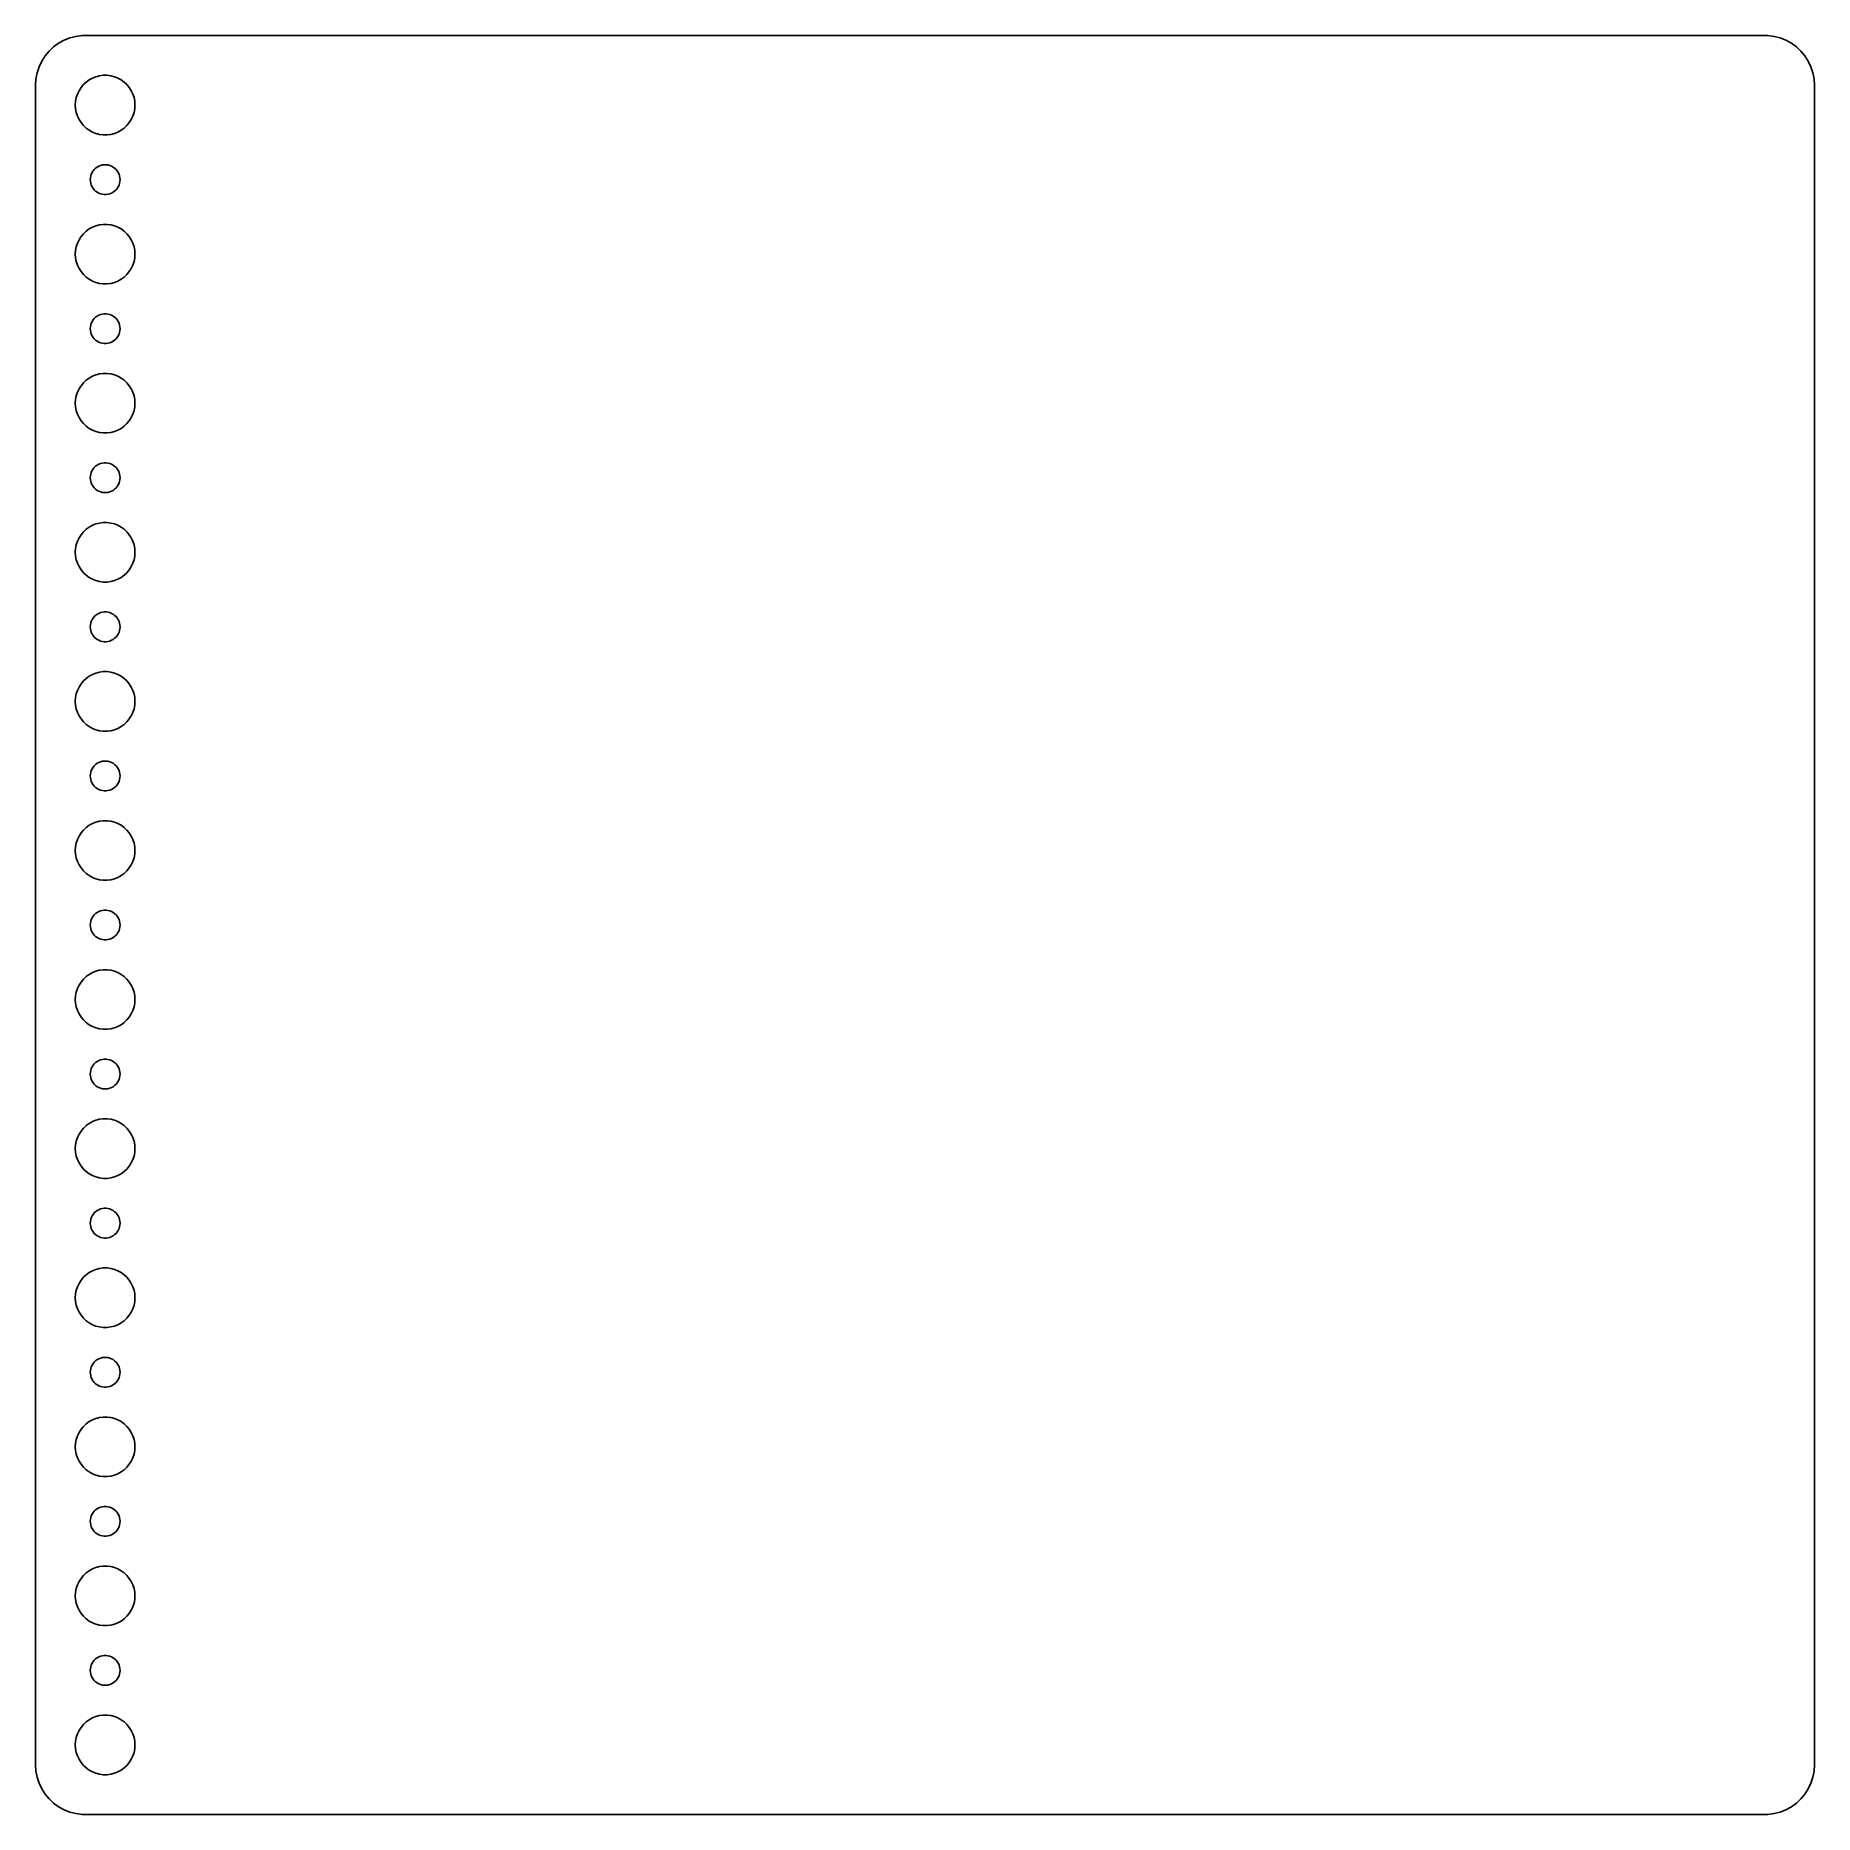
# Model space of a CAD drawing. Header units: metres. Extents: x -90 to 90, y -89 to 89.
import ezdxf

# ---------------------------------------------------------------- set-up
doc = ezdxf.new("R2010")
doc.units = ezdxf.units.M

msp = doc.modelspace()

# ---------------------------------------------------------------- linework, layer by layer
for p, q in [((-88.1448, 87.9227), (-88.5451, 87.4389)), ((-87.6871, 88.3526), (-88.1448, 87.9227)), ((-87.1791, 88.7216), (-87.6871, 88.3526)), ((-86.6289, 89.0241), (-87.1791, 88.7216)), ((-86.0451, 89.2553), (-86.6289, 89.0241)), ((-85.4369, 89.4114), (-86.0451, 89.2553)), ((-84.8139, 89.4901), (-85.4369, 89.4114)), ((84.8139, 89.4901), (-84.8139, 89.4901)), ((85.4369, 89.4114), (84.8139, 89.4901)), ((86.0451, 89.2553), (85.4369, 89.4114)), ((86.6289, 89.0241), (86.0451, 89.2553)), ((87.1791, 88.7216), (86.6289, 89.0241)), ((87.6871, 88.3526), (87.1791, 88.7216)), ((88.1448, 87.9227), (87.6871, 88.3526)), ((88.5451, 87.4389), (88.1448, 87.9227)), ((-89.1489, 86.3406), (-89.3429, 85.7434)), ((-88.8815, 86.9088), (-89.1489, 86.3406)), ((-88.5451, 87.4389), (-88.8815, 86.9088)), ((88.8815, 86.9088), (88.5451, 87.4389)), ((89.1489, 86.3406), (88.8815, 86.9088)), ((89.3429, 85.7434), (89.1489, 86.3406)), ((-89.4606, 85.1267), (-89.5, 84.5)), ((-89.5, 84.5), (-89.5, -84.5)), ((-89.3429, 85.7434), (-89.4606, 85.1267)), ((-85.1289, 83.9453), (-84.927, 84.2634)), ((-84.927, 84.2634), (-84.6869, 84.5536)), ((-84.6869, 84.5536), (-84.4123, 84.8115)), ((-84.4123, 84.8115), (-84.1075, 85.033)), ((-84.1075, 85.033), (-83.7773, 85.2145)), ((-83.7773, 85.2145), (-83.427, 85.3532)), ((-83.427, 85.3532), (-83.0621, 85.4469)), ((-83.0621, 85.4469), (-82.6884, 85.4941)), ((-82.6884, 85.4941), (-82.3116, 85.4941)), ((-82.3116, 85.4941), (-81.9379, 85.4469)), ((-81.9379, 85.4469), (-81.573, 85.3532)), ((-81.573, 85.3532), (-81.2227, 85.2145)), ((-81.2227, 85.2145), (-80.8925, 85.033)), ((-80.8925, 85.033), (-80.5877, 84.8115)), ((-80.5877, 84.8115), (-80.3131, 84.5536)), ((-80.3131, 84.5536), (-80.073, 84.2634)), ((-80.073, 84.2634), (-79.8711, 83.9453)), ((89.4606, 85.1267), (89.3429, 85.7434)), ((89.5, 84.5), (89.4606, 85.1267)), ((89.5, -84.5), (89.5, 84.5)), ((-85.5, 82.5), (-85.4763, 82.876)), ((-85.4763, 82.124), (-85.5, 82.5)), ((-85.4763, 82.876), (-85.4057, 83.2461)), ((-85.4057, 83.2461), (-85.2893, 83.6044)), ((-85.2893, 83.6044), (-85.1289, 83.9453)), ((-79.8711, 83.9453), (-79.7107, 83.6044)), ((-79.7107, 83.6044), (-79.5943, 83.2461)), ((-79.5943, 83.2461), (-79.5237, 82.876)), ((-79.5237, 82.876), (-79.5, 82.5)), ((-79.5, 82.5), (-79.5237, 82.124)), ((-85.4057, 81.7539), (-85.4763, 82.124)), ((-85.2893, 81.3956), (-85.4057, 81.7539)), ((-85.1289, 81.0547), (-85.2893, 81.3956)), ((-84.927, 80.7366), (-85.1289, 81.0547)), ((-84.6869, 80.4464), (-84.927, 80.7366)), ((-80.073, 80.7366), (-80.3131, 80.4464)), ((-79.8711, 81.0547), (-80.073, 80.7366)), ((-79.7107, 81.3956), (-79.8711, 81.0547)), ((-79.5943, 81.7539), (-79.7107, 81.3956)), ((-79.5237, 82.124), (-79.5943, 81.7539)), ((-84.4123, 80.1885), (-84.6869, 80.4464)), ((-84.1075, 79.967), (-84.4123, 80.1885)), ((-83.7773, 79.7855), (-84.1075, 79.967)), ((-83.427, 79.6468), (-83.7773, 79.7855)), ((-83.0621, 79.5531), (-83.427, 79.6468)), ((-82.6884, 79.5059), (-83.0621, 79.5531)), ((-82.3116, 79.5059), (-82.6884, 79.5059)), ((-81.9379, 79.5531), (-82.3116, 79.5059)), ((-81.573, 79.6468), (-81.9379, 79.5531)), ((-81.2227, 79.7855), (-81.573, 79.6468)), ((-80.8925, 79.967), (-81.2227, 79.7855)), ((-80.5877, 80.1885), (-80.8925, 79.967)), ((-80.3131, 80.4464), (-80.5877, 80.1885)), ((-84, 75), (-83.9882, 75.188)), ((-83.9882, 75.188), (-83.9529, 75.373)), ((-83.9529, 75.373), (-83.8947, 75.5522)), ((-83.8947, 75.5522), (-83.8145, 75.7226)), ((-83.8145, 75.7226), (-83.7135, 75.8817)), ((-83.7135, 75.8817), (-83.5934, 76.0268)), ((-83.5934, 76.0268), (-83.4561, 76.1558)), ((-83.4561, 76.1558), (-83.3037, 76.2665)), ((-83.3037, 76.2665), (-83.1387, 76.3572)), ((-83.1387, 76.3572), (-82.9635, 76.4266)), ((-82.9635, 76.4266), (-82.7811, 76.4734)), ((-82.7811, 76.4734), (-82.5942, 76.497)), ((-82.5942, 76.497), (-82.4058, 76.497)), ((-82.4058, 76.497), (-82.2189, 76.4734)), ((-82.2189, 76.4734), (-82.0365, 76.4266)), ((-82.0365, 76.4266), (-81.8613, 76.3572)), ((-81.8613, 76.3572), (-81.6963, 76.2665)), ((-81.6963, 76.2665), (-81.5439, 76.1558)), ((-81.5439, 76.1558), (-81.4065, 76.0268)), ((-81.4065, 76.0268), (-81.2865, 75.8817)), ((-81.2865, 75.8817), (-81.1855, 75.7226)), ((-81.1855, 75.7226), (-81.1053, 75.5522)), ((-81.1053, 75.5522), (-81.0471, 75.373)), ((-81.0471, 75.373), (-81.0118, 75.188)), ((-81.0118, 75.188), (-81, 75)), ((-83.9882, 74.812), (-84, 75)), ((-83.9529, 74.627), (-83.9882, 74.812)), ((-83.8947, 74.4478), (-83.9529, 74.627)), ((-83.8145, 74.2774), (-83.8947, 74.4478)), ((-83.7135, 74.1183), (-83.8145, 74.2774)), ((-83.5934, 73.9732), (-83.7135, 74.1183)), ((-83.4561, 73.8442), (-83.5934, 73.9732)), ((-83.3037, 73.7335), (-83.4561, 73.8442)), ((-83.1387, 73.6428), (-83.3037, 73.7335)), ((-82.9635, 73.5734), (-83.1387, 73.6428)), ((-82.7811, 73.5266), (-82.9635, 73.5734)), ((-82.5942, 73.503), (-82.7811, 73.5266)), ((-82.4058, 73.503), (-82.5942, 73.503)), ((-82.2189, 73.5266), (-82.4058, 73.503)), ((-82.0365, 73.5734), (-82.2189, 73.5266)), ((-81.8613, 73.6428), (-82.0365, 73.5734)), ((-81.6963, 73.7335), (-81.8613, 73.6428)), ((-81.5439, 73.8442), (-81.6963, 73.7335)), ((-81.4065, 73.9732), (-81.5439, 73.8442)), ((-81.2865, 74.1183), (-81.4065, 73.9732)), ((-81.1855, 74.2774), (-81.2865, 74.1183)), ((-81.1053, 74.4478), (-81.1855, 74.2774)), ((-81.0471, 74.627), (-81.1053, 74.4478)), ((-81.0118, 74.812), (-81.0471, 74.627)), ((-81, 75), (-81.0118, 74.812)), ((-84.6869, 69.5536), (-84.4123, 69.8115)), ((-84.4123, 69.8115), (-84.1075, 70.033)), ((-84.1075, 70.033), (-83.7773, 70.2145)), ((-83.7773, 70.2145), (-83.427, 70.3532)), ((-83.427, 70.3532), (-83.0621, 70.4469)), ((-83.0621, 70.4469), (-82.6884, 70.4941)), ((-82.6884, 70.4941), (-82.3116, 70.4941)), ((-82.3116, 70.4941), (-81.9379, 70.4469)), ((-81.9379, 70.4469), (-81.573, 70.3532)), ((-81.573, 70.3532), (-81.2227, 70.2145)), ((-81.2227, 70.2145), (-80.8925, 70.033)), ((-80.8925, 70.033), (-80.5877, 69.8115)), ((-80.5877, 69.8115), (-80.3131, 69.5536)), ((-85.4763, 67.876), (-85.4057, 68.2461)), ((-85.4057, 68.2461), (-85.2893, 68.6044)), ((-85.2893, 68.6044), (-85.1289, 68.9453)), ((-85.1289, 68.9453), (-84.927, 69.2634)), ((-84.927, 69.2634), (-84.6869, 69.5536)), ((-80.3131, 69.5536), (-80.073, 69.2634)), ((-80.073, 69.2634), (-79.8711, 68.9453)), ((-79.8711, 68.9453), (-79.7107, 68.6044)), ((-79.7107, 68.6044), (-79.5943, 68.2461)), ((-79.5943, 68.2461), (-79.5237, 67.876)), ((-85.5, 67.5), (-85.4763, 67.876)), ((-85.4763, 67.124), (-85.5, 67.5)), ((-85.4057, 66.7539), (-85.4763, 67.124)), ((-85.2893, 66.3956), (-85.4057, 66.7539)), ((-85.1289, 66.0547), (-85.2893, 66.3956)), ((-79.7107, 66.3956), (-79.8711, 66.0547)), ((-79.5943, 66.7539), (-79.7107, 66.3956)), ((-79.5237, 67.124), (-79.5943, 66.7539)), ((-79.5237, 67.876), (-79.5, 67.5)), ((-79.5, 67.5), (-79.5237, 67.124)), ((-84.927, 65.7366), (-85.1289, 66.0547)), ((-84.6869, 65.4464), (-84.927, 65.7366)), ((-84.4123, 65.1885), (-84.6869, 65.4464)), ((-84.1075, 64.967), (-84.4123, 65.1885)), ((-83.7773, 64.7855), (-84.1075, 64.967)), ((-83.427, 64.6468), (-83.7773, 64.7855)), ((-83.0621, 64.5531), (-83.427, 64.6468)), ((-82.6884, 64.5059), (-83.0621, 64.5531)), ((-82.3116, 64.5059), (-82.6884, 64.5059)), ((-81.9379, 64.5531), (-82.3116, 64.5059)), ((-81.573, 64.6468), (-81.9379, 64.5531)), ((-81.2227, 64.7855), (-81.573, 64.6468)), ((-80.8925, 64.967), (-81.2227, 64.7855)), ((-80.5877, 65.1885), (-80.8925, 64.967)), ((-80.3131, 65.4464), (-80.5877, 65.1885)), ((-80.073, 65.7366), (-80.3131, 65.4464)), ((-79.8711, 66.0547), (-80.073, 65.7366)), ((-83.8145, 60.7226), (-83.7135, 60.8817)), ((-83.7135, 60.8817), (-83.5934, 61.0268)), ((-83.5934, 61.0268), (-83.4561, 61.1558)), ((-83.4561, 61.1558), (-83.3037, 61.2665)), ((-83.3037, 61.2665), (-83.1387, 61.3572)), ((-83.1387, 61.3572), (-82.9635, 61.4266)), ((-82.9635, 61.4266), (-82.7811, 61.4734)), ((-82.7811, 61.4734), (-82.5942, 61.497)), ((-82.5942, 61.497), (-82.4058, 61.497)), ((-82.4058, 61.497), (-82.2189, 61.4734)), ((-82.2189, 61.4734), (-82.0365, 61.4266)), ((-82.0365, 61.4266), (-81.8613, 61.3572)), ((-81.8613, 61.3572), (-81.6963, 61.2665)), ((-81.6963, 61.2665), (-81.5439, 61.1558)), ((-81.5439, 61.1558), (-81.4065, 61.0268)), ((-81.4065, 61.0268), (-81.2865, 60.8817)), ((-81.2865, 60.8817), (-81.1855, 60.7226)), ((-84, 60), (-83.9882, 60.188)), ((-83.9882, 59.812), (-84, 60)), ((-83.9882, 60.188), (-83.9529, 60.373)), ((-83.9529, 59.627), (-83.9882, 59.812)), ((-83.9529, 60.373), (-83.8947, 60.5522)), ((-83.8947, 59.4478), (-83.9529, 59.627)), ((-83.8947, 60.5522), (-83.8145, 60.7226)), ((-83.8145, 59.2774), (-83.8947, 59.4478)), ((-83.7135, 59.1183), (-83.8145, 59.2774)), ((-83.5934, 58.9732), (-83.7135, 59.1183)), ((-81.2865, 59.1183), (-81.4065, 58.9732)), ((-81.1855, 59.2774), (-81.2865, 59.1183)), ((-81.1855, 60.7226), (-81.1053, 60.5522)), ((-81.1053, 59.4478), (-81.1855, 59.2774)), ((-81.1053, 60.5522), (-81.0471, 60.373)), ((-81.0471, 59.627), (-81.1053, 59.4478)), ((-81.0471, 60.373), (-81.0118, 60.188)), ((-81.0118, 59.812), (-81.0471, 59.627)), ((-81.0118, 60.188), (-81, 60)), ((-81, 60), (-81.0118, 59.812)), ((-83.4561, 58.8442), (-83.5934, 58.9732)), ((-83.3037, 58.7335), (-83.4561, 58.8442)), ((-83.1387, 58.6428), (-83.3037, 58.7335)), ((-82.9635, 58.5734), (-83.1387, 58.6428)), ((-82.7811, 58.5266), (-82.9635, 58.5734)), ((-82.5942, 58.503), (-82.7811, 58.5266)), ((-82.4058, 58.503), (-82.5942, 58.503)), ((-82.2189, 58.5266), (-82.4058, 58.503)), ((-82.0365, 58.5734), (-82.2189, 58.5266)), ((-81.8613, 58.6428), (-82.0365, 58.5734)), ((-81.6963, 58.7335), (-81.8613, 58.6428)), ((-81.5439, 58.8442), (-81.6963, 58.7335)), ((-81.4065, 58.9732), (-81.5439, 58.8442)), ((-83.0621, 55.4469), (-82.6884, 55.4941)), ((-82.6884, 55.4941), (-82.3116, 55.4941)), ((-82.3116, 55.4941), (-81.9379, 55.4469)), ((-85.2893, 53.6044), (-85.1289, 53.9453)), ((-85.1289, 53.9453), (-84.927, 54.2634)), ((-84.927, 54.2634), (-84.6869, 54.5536)), ((-84.6869, 54.5536), (-84.4123, 54.8115)), ((-84.4123, 54.8115), (-84.1075, 55.033)), ((-84.1075, 55.033), (-83.7773, 55.2145)), ((-83.7773, 55.2145), (-83.427, 55.3532)), ((-83.427, 55.3532), (-83.0621, 55.4469)), ((-81.9379, 55.4469), (-81.573, 55.3532)), ((-81.573, 55.3532), (-81.2227, 55.2145)), ((-81.2227, 55.2145), (-80.8925, 55.033)), ((-80.8925, 55.033), (-80.5877, 54.8115)), ((-80.5877, 54.8115), (-80.3131, 54.5536)), ((-80.3131, 54.5536), (-80.073, 54.2634)), ((-80.073, 54.2634), (-79.8711, 53.9453)), ((-79.8711, 53.9453), (-79.7107, 53.6044)), ((-85.5, 52.5), (-85.4763, 52.876)), ((-85.4763, 52.124), (-85.5, 52.5)), ((-85.4763, 52.876), (-85.4057, 53.2461)), ((-85.4057, 51.7539), (-85.4763, 52.124)), ((-85.4057, 53.2461), (-85.2893, 53.6044)), ((-79.7107, 53.6044), (-79.5943, 53.2461)), ((-79.5943, 53.2461), (-79.5237, 52.876)), ((-79.5237, 52.124), (-79.5943, 51.7539)), ((-79.5237, 52.876), (-79.5, 52.5)), ((-79.5, 52.5), (-79.5237, 52.124)), ((-85.2893, 51.3956), (-85.4057, 51.7539)), ((-85.1289, 51.0547), (-85.2893, 51.3956)), ((-84.927, 50.7366), (-85.1289, 51.0547)), ((-84.6869, 50.4464), (-84.927, 50.7366)), ((-84.4123, 50.1885), (-84.6869, 50.4464)), ((-84.1075, 49.967), (-84.4123, 50.1885)), ((-80.5877, 50.1885), (-80.8925, 49.967)), ((-80.3131, 50.4464), (-80.5877, 50.1885)), ((-80.073, 50.7366), (-80.3131, 50.4464)), ((-79.8711, 51.0547), (-80.073, 50.7366)), ((-79.7107, 51.3956), (-79.8711, 51.0547)), ((-79.5943, 51.7539), (-79.7107, 51.3956)), ((-83.7773, 49.7855), (-84.1075, 49.967)), ((-83.427, 49.6468), (-83.7773, 49.7855)), ((-83.0621, 49.5531), (-83.427, 49.6468)), ((-82.6884, 49.5059), (-83.0621, 49.5531)), ((-82.3116, 49.5059), (-82.6884, 49.5059)), ((-81.9379, 49.5531), (-82.3116, 49.5059)), ((-81.573, 49.6468), (-81.9379, 49.5531)), ((-81.2227, 49.7855), (-81.573, 49.6468)), ((-80.8925, 49.967), (-81.2227, 49.7855)), ((-84, 45), (-83.9882, 45.188)), ((-83.9882, 44.812), (-84, 45)), ((-83.9882, 45.188), (-83.9529, 45.373)), ((-83.9529, 44.627), (-83.9882, 44.812)), ((-83.9529, 45.373), (-83.8947, 45.5522)), ((-83.8947, 45.5522), (-83.8145, 45.7226)), ((-83.8145, 45.7226), (-83.7135, 45.8817)), ((-83.7135, 45.8817), (-83.5934, 46.0268)), ((-83.5934, 46.0268), (-83.4561, 46.1558)), ((-83.4561, 46.1558), (-83.3037, 46.2665)), ((-83.3037, 46.2665), (-83.1387, 46.3572)), ((-83.1387, 46.3572), (-82.9635, 46.4266)), ((-82.9635, 46.4266), (-82.7811, 46.4734)), ((-82.7811, 46.4734), (-82.5942, 46.497)), ((-82.5942, 46.497), (-82.4058, 46.497)), ((-82.4058, 46.497), (-82.2189, 46.4734)), ((-82.2189, 46.4734), (-82.0365, 46.4266)), ((-82.0365, 46.4266), (-81.8613, 46.3572)), ((-81.8613, 46.3572), (-81.6963, 46.2665)), ((-81.6963, 46.2665), (-81.5439, 46.1558)), ((-81.5439, 46.1558), (-81.4065, 46.0268)), ((-81.4065, 46.0268), (-81.2865, 45.8817)), ((-81.2865, 45.8817), (-81.1855, 45.7226)), ((-81.1855, 45.7226), (-81.1053, 45.5522)), ((-81.1053, 45.5522), (-81.0471, 45.373)), ((-81.0471, 45.373), (-81.0118, 45.188)), ((-81.0118, 44.812), (-81.0471, 44.627)), ((-81.0118, 45.188), (-81, 45)), ((-81, 45), (-81.0118, 44.812)), ((-83.8947, 44.4478), (-83.9529, 44.627)), ((-83.8145, 44.2774), (-83.8947, 44.4478)), ((-83.7135, 44.1183), (-83.8145, 44.2774)), ((-83.5934, 43.9732), (-83.7135, 44.1183)), ((-83.4561, 43.8442), (-83.5934, 43.9732)), ((-83.3037, 43.7335), (-83.4561, 43.8442)), ((-83.1387, 43.6428), (-83.3037, 43.7335)), ((-82.9635, 43.5734), (-83.1387, 43.6428)), ((-82.7811, 43.5266), (-82.9635, 43.5734)), ((-82.5942, 43.503), (-82.7811, 43.5266)), ((-82.4058, 43.503), (-82.5942, 43.503)), ((-82.2189, 43.5266), (-82.4058, 43.503)), ((-82.0365, 43.5734), (-82.2189, 43.5266)), ((-81.8613, 43.6428), (-82.0365, 43.5734)), ((-81.6963, 43.7335), (-81.8613, 43.6428)), ((-81.5439, 43.8442), (-81.6963, 43.7335)), ((-81.4065, 43.9732), (-81.5439, 43.8442)), ((-81.2865, 44.1183), (-81.4065, 43.9732)), ((-81.1855, 44.2774), (-81.2865, 44.1183)), ((-81.1053, 44.4478), (-81.1855, 44.2774)), ((-81.0471, 44.627), (-81.1053, 44.4478)), ((-84.927, 39.2634), (-84.6869, 39.5536)), ((-84.6869, 39.5536), (-84.4123, 39.8115)), ((-84.4123, 39.8115), (-84.1075, 40.033)), ((-84.1075, 40.033), (-83.7773, 40.2145)), ((-83.7773, 40.2145), (-83.427, 40.3532)), ((-83.427, 40.3532), (-83.0621, 40.4469)), ((-83.0621, 40.4469), (-82.6884, 40.4941)), ((-82.6884, 40.4941), (-82.3116, 40.4941)), ((-82.3116, 40.4941), (-81.9379, 40.4469)), ((-81.9379, 40.4469), (-81.573, 40.3532)), ((-81.573, 40.3532), (-81.2227, 40.2145)), ((-81.2227, 40.2145), (-80.8925, 40.033)), ((-80.8925, 40.033), (-80.5877, 39.8115)), ((-80.5877, 39.8115), (-80.3131, 39.5536)), ((-80.3131, 39.5536), (-80.073, 39.2634)), ((-85.5, 37.5), (-85.4763, 37.876)), ((-85.4763, 37.876), (-85.4057, 38.2461)), ((-85.4057, 38.2461), (-85.2893, 38.6044)), ((-85.2893, 38.6044), (-85.1289, 38.9453)), ((-85.1289, 38.9453), (-84.927, 39.2634)), ((-80.073, 39.2634), (-79.8711, 38.9453)), ((-79.8711, 38.9453), (-79.7107, 38.6044)), ((-79.7107, 38.6044), (-79.5943, 38.2461)), ((-79.5943, 38.2461), (-79.5237, 37.876)), ((-79.5237, 37.876), (-79.5, 37.5)), ((-85.4763, 37.124), (-85.5, 37.5)), ((-85.4057, 36.7539), (-85.4763, 37.124)), ((-85.2893, 36.3956), (-85.4057, 36.7539)), ((-85.1289, 36.0547), (-85.2893, 36.3956)), ((-84.927, 35.7366), (-85.1289, 36.0547)), ((-79.8711, 36.0547), (-80.073, 35.7366)), ((-79.7107, 36.3956), (-79.8711, 36.0547)), ((-79.5943, 36.7539), (-79.7107, 36.3956)), ((-79.5237, 37.124), (-79.5943, 36.7539)), ((-79.5, 37.5), (-79.5237, 37.124)), ((-84.6869, 35.4464), (-84.927, 35.7366)), ((-84.4123, 35.1885), (-84.6869, 35.4464)), ((-84.1075, 34.967), (-84.4123, 35.1885)), ((-83.7773, 34.7855), (-84.1075, 34.967)), ((-83.427, 34.6468), (-83.7773, 34.7855)), ((-83.0621, 34.5531), (-83.427, 34.6468)), ((-82.6884, 34.5059), (-83.0621, 34.5531)), ((-82.3116, 34.5059), (-82.6884, 34.5059)), ((-81.9379, 34.5531), (-82.3116, 34.5059)), ((-81.573, 34.6468), (-81.9379, 34.5531)), ((-81.2227, 34.7855), (-81.573, 34.6468)), ((-80.8925, 34.967), (-81.2227, 34.7855)), ((-80.5877, 35.1885), (-80.8925, 34.967)), ((-80.3131, 35.4464), (-80.5877, 35.1885)), ((-80.073, 35.7366), (-80.3131, 35.4464)), ((-83.9529, 30.373), (-83.8947, 30.5522)), ((-83.8947, 30.5522), (-83.8145, 30.7226)), ((-83.8145, 30.7226), (-83.7135, 30.8817)), ((-83.7135, 30.8817), (-83.5934, 31.0268)), ((-83.5934, 31.0268), (-83.4561, 31.1558)), ((-83.4561, 31.1558), (-83.3037, 31.2665)), ((-83.3037, 31.2665), (-83.1387, 31.3572)), ((-83.1387, 31.3572), (-82.9635, 31.4266)), ((-82.9635, 31.4266), (-82.7811, 31.4734)), ((-82.7811, 31.4734), (-82.5942, 31.497)), ((-82.5942, 31.497), (-82.4058, 31.497)), ((-82.4058, 31.497), (-82.2189, 31.4734)), ((-82.2189, 31.4734), (-82.0365, 31.4266)), ((-82.0365, 31.4266), (-81.8613, 31.3572)), ((-81.8613, 31.3572), (-81.6963, 31.2665)), ((-81.6963, 31.2665), (-81.5439, 31.1558)), ((-81.5439, 31.1558), (-81.4065, 31.0268)), ((-81.4065, 31.0268), (-81.2865, 30.8817)), ((-81.2865, 30.8817), (-81.1855, 30.7226)), ((-81.1855, 30.7226), (-81.1053, 30.5522)), ((-81.1053, 30.5522), (-81.0471, 30.373)), ((-84, 30), (-83.9882, 30.188)), ((-83.9882, 29.812), (-84, 30)), ((-83.9882, 30.188), (-83.9529, 30.373)), ((-83.9529, 29.627), (-83.9882, 29.812)), ((-83.8947, 29.4478), (-83.9529, 29.627)), ((-83.8145, 29.2774), (-83.8947, 29.4478)), ((-83.7135, 29.1183), (-83.8145, 29.2774)), ((-83.5934, 28.9732), (-83.7135, 29.1183)), ((-83.4561, 28.8442), (-83.5934, 28.9732)), ((-83.3037, 28.7335), (-83.4561, 28.8442)), ((-83.1387, 28.6427), (-83.3037, 28.7335)), ((-82.9635, 28.5734), (-83.1387, 28.6427)), ((-81.8613, 28.6427), (-82.0365, 28.5734)), ((-81.6963, 28.7335), (-81.8613, 28.6427)), ((-81.5439, 28.8442), (-81.6963, 28.7335)), ((-81.4065, 28.9732), (-81.5439, 28.8442)), ((-81.2865, 29.1183), (-81.4065, 28.9732)), ((-81.1855, 29.2774), (-81.2865, 29.1183)), ((-81.1053, 29.4478), (-81.1855, 29.2774)), ((-81.0471, 29.627), (-81.1053, 29.4478)), ((-81.0471, 30.373), (-81.0118, 30.188)), ((-81.0118, 29.812), (-81.0471, 29.627)), ((-81.0118, 30.188), (-81, 30)), ((-81, 30), (-81.0118, 29.812)), ((-82.7811, 28.5266), (-82.9635, 28.5734)), ((-82.5942, 28.503), (-82.7811, 28.5266)), ((-82.4058, 28.503), (-82.5942, 28.503)), ((-82.2189, 28.5266), (-82.4058, 28.503)), ((-82.0365, 28.5734), (-82.2189, 28.5266)), ((-84.1075, 25.033), (-83.7773, 25.2145)), ((-83.7773, 25.2145), (-83.427, 25.3532)), ((-83.427, 25.3532), (-83.0621, 25.4469)), ((-83.0621, 25.4469), (-82.6884, 25.4941)), ((-82.6884, 25.4941), (-82.3116, 25.4941)), ((-82.3116, 25.4941), (-81.9379, 25.4469)), ((-81.9379, 25.4469), (-81.573, 25.3532)), ((-81.573, 25.3532), (-81.2227, 25.2145)), ((-81.2227, 25.2145), (-80.8925, 25.033)), ((-85.4057, 23.2461), (-85.2893, 23.6044)), ((-85.2893, 23.6044), (-85.1289, 23.9453)), ((-85.1289, 23.9453), (-84.927, 24.2634)), ((-84.927, 24.2634), (-84.6869, 24.5536)), ((-84.6869, 24.5536), (-84.4123, 24.8115)), ((-84.4123, 24.8115), (-84.1075, 25.033)), ((-80.8925, 25.033), (-80.5877, 24.8115)), ((-80.5877, 24.8115), (-80.3131, 24.5536)), ((-80.3131, 24.5536), (-80.073, 24.2634)), ((-80.073, 24.2634), (-79.8711, 23.9453)), ((-79.8711, 23.9453), (-79.7107, 23.6044)), ((-79.7107, 23.6044), (-79.5943, 23.2461)), ((-85.5, 22.5), (-85.4763, 22.876)), ((-85.4763, 22.124), (-85.5, 22.5)), ((-85.4763, 22.876), (-85.4057, 23.2461)), ((-85.4057, 21.7539), (-85.4763, 22.124)), ((-85.2893, 21.3956), (-85.4057, 21.7539)), ((-79.5943, 21.7539), (-79.7107, 21.3956)), ((-79.5943, 23.2461), (-79.5237, 22.876)), ((-79.5237, 22.124), (-79.5943, 21.7539)), ((-79.5237, 22.876), (-79.5, 22.5)), ((-79.5, 22.5), (-79.5237, 22.124)), ((-85.1289, 21.0547), (-85.2893, 21.3956)), ((-84.927, 20.7366), (-85.1289, 21.0547)), ((-84.6869, 20.4464), (-84.927, 20.7366)), ((-84.4123, 20.1884), (-84.6869, 20.4464)), ((-84.1075, 19.967), (-84.4123, 20.1884)), ((-83.7773, 19.7855), (-84.1075, 19.967)), ((-83.427, 19.6468), (-83.7773, 19.7855)), ((-81.2227, 19.7855), (-81.573, 19.6468)), ((-80.8925, 19.967), (-81.2227, 19.7855)), ((-80.5877, 20.1884), (-80.8925, 19.967)), ((-80.3131, 20.4464), (-80.5877, 20.1884)), ((-80.073, 20.7366), (-80.3131, 20.4464)), ((-79.8711, 21.0547), (-80.073, 20.7366)), ((-79.7107, 21.3956), (-79.8711, 21.0547)), ((-83.0621, 19.5531), (-83.427, 19.6468)), ((-82.6884, 19.5059), (-83.0621, 19.5531)), ((-82.3116, 19.5059), (-82.6884, 19.5059)), ((-81.9379, 19.5531), (-82.3116, 19.5059)), ((-81.573, 19.6468), (-81.9379, 19.5531)), ((-83.5934, 16.0268), (-83.4561, 16.1558)), ((-83.4561, 16.1558), (-83.3037, 16.2665)), ((-83.3037, 16.2665), (-83.1387, 16.3572)), ((-83.1387, 16.3572), (-82.9635, 16.4266)), ((-82.9635, 16.4266), (-82.7811, 16.4734)), ((-82.7811, 16.4734), (-82.5942, 16.497)), ((-82.5942, 16.497), (-82.4058, 16.497)), ((-82.4058, 16.497), (-82.2189, 16.4734)), ((-82.2189, 16.4734), (-82.0365, 16.4266)), ((-82.0365, 16.4266), (-81.8613, 16.3572)), ((-81.8613, 16.3572), (-81.6963, 16.2665)), ((-81.6963, 16.2665), (-81.5439, 16.1558)), ((-81.5439, 16.1558), (-81.4065, 16.0268)), ((-84, 15), (-83.9882, 15.188)), ((-83.9882, 14.812), (-84, 15)), ((-83.9882, 15.188), (-83.9529, 15.373)), ((-83.9529, 14.627), (-83.9882, 14.812)), ((-83.9529, 15.373), (-83.8947, 15.5522)), ((-83.8947, 14.4478), (-83.9529, 14.627)), ((-83.8947, 15.5522), (-83.8145, 15.7226)), ((-83.8145, 14.2774), (-83.8947, 14.4478)), ((-83.8145, 15.7226), (-83.7135, 15.8817)), ((-83.7135, 15.8817), (-83.5934, 16.0268)), ((-81.4065, 16.0268), (-81.2865, 15.8817)), ((-81.2865, 15.8817), (-81.1855, 15.7226)), ((-81.1855, 15.7226), (-81.1053, 15.5522)), ((-81.1053, 14.4478), (-81.1855, 14.2774)), ((-81.1053, 15.5522), (-81.0471, 15.373)), ((-81.0471, 14.627), (-81.1053, 14.4478)), ((-81.0471, 15.373), (-81.0118, 15.188)), ((-81.0118, 14.812), (-81.0471, 14.627)), ((-81.0118, 15.188), (-81, 15)), ((-81, 15), (-81.0118, 14.812)), ((-83.7135, 14.1183), (-83.8145, 14.2774)), ((-83.5934, 13.9732), (-83.7135, 14.1183)), ((-83.4561, 13.8442), (-83.5934, 13.9732)), ((-83.3037, 13.7335), (-83.4561, 13.8442)), ((-83.1387, 13.6427), (-83.3037, 13.7335)), ((-82.9635, 13.5734), (-83.1387, 13.6427)), ((-82.7811, 13.5266), (-82.9635, 13.5734)), ((-82.5942, 13.5029), (-82.7811, 13.5266)), ((-82.4058, 13.5029), (-82.5942, 13.5029)), ((-82.2189, 13.5266), (-82.4058, 13.5029)), ((-82.0365, 13.5734), (-82.2189, 13.5266)), ((-81.8613, 13.6427), (-82.0365, 13.5734)), ((-81.6963, 13.7335), (-81.8613, 13.6427)), ((-81.5439, 13.8442), (-81.6963, 13.7335)), ((-81.4065, 13.9732), (-81.5439, 13.8442)), ((-81.2865, 14.1183), (-81.4065, 13.9732)), ((-81.1855, 14.2774), (-81.2865, 14.1183)), ((-85.1289, 8.94525), (-84.927, 9.26335)), ((-84.927, 9.26335), (-84.6869, 9.55363)), ((-84.6869, 9.55363), (-84.4123, 9.81154)), ((-84.4123, 9.81154), (-84.1075, 10.033)), ((-84.1075, 10.033), (-83.7773, 10.2145)), ((-83.7773, 10.2145), (-83.427, 10.3532)), ((-83.427, 10.3532), (-83.0621, 10.4469)), ((-83.0621, 10.4469), (-82.6884, 10.4941)), ((-82.6884, 10.4941), (-82.3116, 10.4941)), ((-82.3116, 10.4941), (-81.9379, 10.4469)), ((-81.9379, 10.4469), (-81.573, 10.3532)), ((-81.573, 10.3532), (-81.2227, 10.2145)), ((-81.2227, 10.2145), (-80.8925, 10.033)), ((-80.8925, 10.033), (-80.5877, 9.81154)), ((-80.5877, 9.81154), (-80.3131, 9.55363)), ((-80.3131, 9.55363), (-80.073, 9.26335)), ((-80.073, 9.26335), (-79.8711, 8.94525)), ((-85.5, 7.5), (-85.4763, 7.87599)), ((-85.4763, 7.12399), (-85.5, 7.5)), ((-85.4763, 7.87599), (-85.4057, 8.24606)), ((-85.4057, 8.24606), (-85.2893, 8.60437)), ((-85.2893, 8.60437), (-85.1289, 8.94525)), ((-79.8711, 8.94525), (-79.7107, 8.60437)), ((-79.7107, 8.60437), (-79.5943, 8.24606)), ((-79.5943, 8.24606), (-79.5237, 7.87599)), ((-79.5237, 7.87599), (-79.5, 7.5)), ((-79.5, 7.5), (-79.5237, 7.12399)), ((-85.4057, 6.75392), (-85.4763, 7.12399)), ((-85.2893, 6.39561), (-85.4057, 6.75392)), ((-85.1289, 6.05473), (-85.2893, 6.39561)), ((-84.927, 5.73663), (-85.1289, 6.05473)), ((-84.6869, 5.44635), (-84.927, 5.73663)), ((-84.4123, 5.18845), (-84.6869, 5.44635)), ((-80.3131, 5.44635), (-80.5877, 5.18845)), ((-80.073, 5.73663), (-80.3131, 5.44635)), ((-79.8711, 6.05473), (-80.073, 5.73663)), ((-79.7107, 6.39561), (-79.8711, 6.05473)), ((-79.5943, 6.75392), (-79.7107, 6.39561)), ((-79.5237, 7.12399), (-79.5943, 6.75392)), ((-84.1075, 4.96701), (-84.4123, 5.18845)), ((-83.7773, 4.78551), (-84.1075, 4.96701)), ((-83.427, 4.64682), (-83.7773, 4.78551)), ((-83.0621, 4.55313), (-83.427, 4.64682)), ((-82.6884, 4.50591), (-83.0621, 4.55313)), ((-82.3116, 4.50591), (-82.6884, 4.50591)), ((-81.9379, 4.55313), (-82.3116, 4.50591)), ((-81.573, 4.64682), (-81.9379, 4.55313)), ((-81.2227, 4.78551), (-81.573, 4.64682)), ((-80.8925, 4.96701), (-81.2227, 4.78551)), ((-80.5877, 5.18845), (-80.8925, 4.96701)), ((-84, 0), (-83.9882, 0.18799)), ((-83.9882, -0.18799), (-84, 0)), ((-83.9882, 0.18799), (-83.9529, 0.37303)), ((-83.9529, 0.37303), (-83.8947, 0.55219)), ((-83.8947, 0.55219), (-83.8145, 0.72263)), ((-83.8145, 0.72263), (-83.7135, 0.88167)), ((-83.7135, 0.88167), (-83.5934, 1.02681)), ((-83.5934, 1.02681), (-83.4561, 1.15576)), ((-83.4561, 1.15576), (-83.3037, 1.26648)), ((-83.3037, 1.26648), (-83.1387, 1.35724)), ((-83.1387, 1.35724), (-82.9635, 1.42657)), ((-82.9635, 1.42657), (-82.7811, 1.47342)), ((-82.7811, 1.47342), (-82.5942, 1.49704)), ((-82.5942, 1.49704), (-82.4058, 1.49704)), ((-82.4058, 1.49704), (-82.2189, 1.47342)), ((-82.2189, 1.47342), (-82.0365, 1.42657)), ((-82.0365, 1.42657), (-81.8613, 1.35724)), ((-81.8613, 1.35724), (-81.6963, 1.26648)), ((-81.6963, 1.26648), (-81.5439, 1.15576)), ((-81.5439, 1.15576), (-81.4065, 1.02681)), ((-81.4065, 1.02681), (-81.2865, 0.88167)), ((-81.2865, 0.88167), (-81.1855, 0.72263)), ((-81.1855, 0.72263), (-81.1053, 0.55219)), ((-81.1053, 0.55219), (-81.0471, 0.37303)), ((-81.0471, 0.37303), (-81.0118, 0.18799)), ((-81.0118, 0.18799), (-81, 0)), ((-81, 0), (-81.0118, -0.18799)), ((-83.9529, -0.37303), (-83.9882, -0.18799)), ((-83.8947, -0.55219), (-83.9529, -0.37303)), ((-83.8145, -0.72263), (-83.8947, -0.55219)), ((-83.7135, -0.88167), (-83.8145, -0.72263)), ((-83.5934, -1.02681), (-83.7135, -0.88167)), ((-83.4561, -1.15576), (-83.5934, -1.02681)), ((-83.3037, -1.26648), (-83.4561, -1.15576)), ((-83.1387, -1.35724), (-83.3037, -1.26648)), ((-82.9635, -1.42657), (-83.1387, -1.35724)), ((-82.7811, -1.47342), (-82.9635, -1.42657)), ((-82.5942, -1.49704), (-82.7811, -1.47342)), ((-82.4058, -1.49704), (-82.5942, -1.49704)), ((-82.2189, -1.47342), (-82.4058, -1.49704)), ((-82.0365, -1.42657), (-82.2189, -1.47342)), ((-81.8613, -1.35724), (-82.0365, -1.42657)), ((-81.6963, -1.26648), (-81.8613, -1.35724)), ((-81.5439, -1.15576), (-81.6963, -1.26648)), ((-81.4065, -1.02681), (-81.5439, -1.15576)), ((-81.2865, -0.88167), (-81.4065, -1.02681)), ((-81.1855, -0.72263), (-81.2865, -0.88167)), ((-81.1053, -0.55219), (-81.1855, -0.72263)), ((-81.0471, -0.37303), (-81.1053, -0.55219)), ((-81.0118, -0.18799), (-81.0471, -0.37303)), ((-84.6869, -5.44635), (-84.4123, -5.18845)), ((-84.4123, -5.18845), (-84.1075, -4.96701)), ((-84.1075, -4.96701), (-83.7773, -4.78551)), ((-83.7773, -4.78551), (-83.427, -4.64682)), ((-83.427, -4.64682), (-83.0621, -4.55313)), ((-83.0621, -4.55313), (-82.6884, -4.50591)), ((-82.6884, -4.50591), (-82.3116, -4.50591)), ((-82.3116, -4.50591), (-81.9379, -4.55313)), ((-81.9379, -4.55313), (-81.573, -4.64682)), ((-81.573, -4.64682), (-81.2227, -4.78551)), ((-81.2227, -4.78551), (-80.8925, -4.96701)), ((-80.8925, -4.96701), (-80.5877, -5.18845)), ((-80.5877, -5.18845), (-80.3131, -5.44635)), ((-85.5, -7.5), (-85.4763, -7.12399)), ((-85.4763, -7.12399), (-85.4057, -6.75392)), ((-85.4057, -6.75392), (-85.2893, -6.39561)), ((-85.2893, -6.39561), (-85.1289, -6.05473)), ((-85.1289, -6.05473), (-84.927, -5.73663)), ((-84.927, -5.73663), (-84.6869, -5.44635)), ((-80.3131, -5.44635), (-80.073, -5.73663)), ((-80.073, -5.73663), (-79.8711, -6.05473)), ((-79.8711, -6.05473), (-79.7107, -6.39561)), ((-79.7107, -6.39561), (-79.5943, -6.75392)), ((-79.5943, -6.75392), (-79.5237, -7.12399)), ((-79.5237, -7.12399), (-79.5, -7.5)), ((-85.4763, -7.87599), (-85.5, -7.5)), ((-85.4057, -8.24606), (-85.4763, -7.87599)), ((-85.2893, -8.60437), (-85.4057, -8.24606)), ((-85.1289, -8.94525), (-85.2893, -8.60437)), ((-84.927, -9.26335), (-85.1289, -8.94525)), ((-79.8711, -8.94525), (-80.073, -9.26335)), ((-79.7107, -8.60437), (-79.8711, -8.94525)), ((-79.5943, -8.24606), (-79.7107, -8.60437)), ((-79.5237, -7.87599), (-79.5943, -8.24606)), ((-79.5, -7.5), (-79.5237, -7.87599)), ((-84.6869, -9.55363), (-84.927, -9.26335)), ((-84.4123, -9.81154), (-84.6869, -9.55363)), ((-84.1075, -10.033), (-84.4123, -9.81154)), ((-83.7773, -10.2145), (-84.1075, -10.033)), ((-83.427, -10.3532), (-83.7773, -10.2145)), ((-83.0621, -10.4469), (-83.427, -10.3532)), ((-82.6884, -10.4941), (-83.0621, -10.4469)), ((-82.3116, -10.4941), (-82.6884, -10.4941)), ((-81.9379, -10.4469), (-82.3116, -10.4941)), ((-81.573, -10.3532), (-81.9379, -10.4469)), ((-81.2227, -10.2145), (-81.573, -10.3532)), ((-80.8925, -10.033), (-81.2227, -10.2145)), ((-80.5877, -9.81154), (-80.8925, -10.033)), ((-80.3131, -9.55363), (-80.5877, -9.81154)), ((-80.073, -9.26335), (-80.3131, -9.55363)), ((-83.8947, -14.4478), (-83.8145, -14.2774)), ((-83.8145, -14.2774), (-83.7135, -14.1183)), ((-83.7135, -14.1183), (-83.5934, -13.9732)), ((-83.5934, -13.9732), (-83.4561, -13.8442)), ((-83.4561, -13.8442), (-83.3037, -13.7335)), ((-83.3037, -13.7335), (-83.1387, -13.6427)), ((-83.1387, -13.6427), (-82.9635, -13.5734)), ((-82.9635, -13.5734), (-82.7811, -13.5266)), ((-82.7811, -13.5266), (-82.5942, -13.5029)), ((-82.5942, -13.5029), (-82.4058, -13.5029)), ((-82.4058, -13.5029), (-82.2189, -13.5266)), ((-82.2189, -13.5266), (-82.0365, -13.5734)), ((-82.0365, -13.5734), (-81.8613, -13.6427)), ((-81.8613, -13.6427), (-81.6963, -13.7335)), ((-81.6963, -13.7335), (-81.5439, -13.8442)), ((-81.5439, -13.8442), (-81.4065, -13.9732)), ((-81.4065, -13.9732), (-81.2865, -14.1183)), ((-81.2865, -14.1183), (-81.1855, -14.2774)), ((-81.1855, -14.2774), (-81.1053, -14.4478)), ((-84, -15), (-83.9882, -14.812)), ((-83.9882, -15.188), (-84, -15)), ((-83.9882, -14.812), (-83.9529, -14.627)), ((-83.9529, -15.373), (-83.9882, -15.188)), ((-83.9529, -14.627), (-83.8947, -14.4478)), ((-83.8947, -15.5522), (-83.9529, -15.373)), ((-83.8145, -15.7226), (-83.8947, -15.5522)), ((-83.7135, -15.8817), (-83.8145, -15.7226)), ((-83.5934, -16.0268), (-83.7135, -15.8817)), ((-83.4561, -16.1558), (-83.5934, -16.0268)), ((-81.4065, -16.0268), (-81.5439, -16.1558)), ((-81.2865, -15.8817), (-81.4065, -16.0268)), ((-81.1855, -15.7226), (-81.2865, -15.8817)), ((-81.1053, -15.5522), (-81.1855, -15.7226)), ((-81.1053, -14.4478), (-81.0471, -14.627)), ((-81.0471, -15.373), (-81.1053, -15.5522)), ((-81.0471, -14.627), (-81.0118, -14.812)), ((-81.0118, -15.188), (-81.0471, -15.373)), ((-81.0118, -14.812), (-81, -15)), ((-81, -15), (-81.0118, -15.188)), ((-83.3037, -16.2665), (-83.4561, -16.1558)), ((-83.1387, -16.3572), (-83.3037, -16.2665)), ((-82.9635, -16.4266), (-83.1387, -16.3572)), ((-82.7811, -16.4734), (-82.9635, -16.4266)), ((-82.5942, -16.497), (-82.7811, -16.4734)), ((-82.4058, -16.497), (-82.5942, -16.497)), ((-82.2189, -16.4734), (-82.4058, -16.497)), ((-82.0365, -16.4266), (-82.2189, -16.4734)), ((-81.8613, -16.3572), (-82.0365, -16.4266)), ((-81.6963, -16.2665), (-81.8613, -16.3572)), ((-81.5439, -16.1558), (-81.6963, -16.2665)), ((-83.7773, -19.7855), (-83.427, -19.6468)), ((-83.427, -19.6468), (-83.0621, -19.5531)), ((-83.0621, -19.5531), (-82.6884, -19.5059)), ((-82.6884, -19.5059), (-82.3116, -19.5059)), ((-82.3116, -19.5059), (-81.9379, -19.5531)), ((-81.9379, -19.5531), (-81.573, -19.6468)), ((-81.573, -19.6468), (-81.2227, -19.7855)), ((-85.4057, -21.7539), (-85.2893, -21.3956)), ((-85.2893, -21.3956), (-85.1289, -21.0547)), ((-85.1289, -21.0547), (-84.927, -20.7366)), ((-84.927, -20.7366), (-84.6869, -20.4464)), ((-84.6869, -20.4464), (-84.4123, -20.1884)), ((-84.4123, -20.1884), (-84.1075, -19.967)), ((-84.1075, -19.967), (-83.7773, -19.7855)), ((-81.2227, -19.7855), (-80.8925, -19.967)), ((-80.8925, -19.967), (-80.5877, -20.1884)), ((-80.5877, -20.1884), (-80.3131, -20.4464)), ((-80.3131, -20.4464), (-80.073, -20.7366)), ((-80.073, -20.7366), (-79.8711, -21.0547)), ((-79.8711, -21.0547), (-79.7107, -21.3956)), ((-79.7107, -21.3956), (-79.5943, -21.7539)), ((-85.5, -22.5), (-85.4763, -22.124)), ((-85.4763, -22.876), (-85.5, -22.5)), ((-85.4763, -22.124), (-85.4057, -21.7539)), ((-85.4057, -23.2461), (-85.4763, -22.876)), ((-85.2893, -23.6044), (-85.4057, -23.2461)), ((-79.5943, -23.2461), (-79.7107, -23.6044)), ((-79.5943, -21.7539), (-79.5237, -22.124)), ((-79.5237, -22.876), (-79.5943, -23.2461)), ((-79.5237, -22.124), (-79.5, -22.5)), ((-79.5, -22.5), (-79.5237, -22.876)), ((-85.1289, -23.9453), (-85.2893, -23.6044)), ((-84.927, -24.2634), (-85.1289, -23.9453)), ((-84.6869, -24.5536), (-84.927, -24.2634)), ((-84.4123, -24.8115), (-84.6869, -24.5536)), ((-84.1075, -25.033), (-84.4123, -24.8115)), ((-83.7773, -25.2145), (-84.1075, -25.033)), ((-80.8925, -25.033), (-81.2227, -25.2145)), ((-80.5877, -24.8115), (-80.8925, -25.033)), ((-80.3131, -24.5536), (-80.5877, -24.8115)), ((-80.073, -24.2634), (-80.3131, -24.5536)), ((-79.8711, -23.9453), (-80.073, -24.2634)), ((-79.7107, -23.6044), (-79.8711, -23.9453)), ((-83.427, -25.3532), (-83.7773, -25.2145)), ((-83.0621, -25.4469), (-83.427, -25.3532)), ((-82.6884, -25.4941), (-83.0621, -25.4469)), ((-82.3116, -25.4941), (-82.6884, -25.4941)), ((-81.9379, -25.4469), (-82.3116, -25.4941)), ((-81.573, -25.3532), (-81.9379, -25.4469)), ((-81.2227, -25.2145), (-81.573, -25.3532)), ((-83.1387, -28.6427), (-82.9635, -28.5734)), ((-82.9635, -28.5734), (-82.7811, -28.5266)), ((-82.7811, -28.5266), (-82.5942, -28.503)), ((-82.5942, -28.503), (-82.4058, -28.503)), ((-82.4058, -28.503), (-82.2189, -28.5266)), ((-82.2189, -28.5266), (-82.0365, -28.5734)), ((-82.0365, -28.5734), (-81.8613, -28.6427)), ((-84, -30), (-83.9882, -29.812)), ((-83.9882, -30.188), (-84, -30)), ((-83.9882, -29.812), (-83.9529, -29.627)), ((-83.9529, -30.373), (-83.9882, -30.188)), ((-83.9529, -29.627), (-83.8947, -29.4478)), ((-83.8947, -30.5522), (-83.9529, -30.373)), ((-83.8947, -29.4478), (-83.8145, -29.2774)), ((-83.8145, -29.2774), (-83.7135, -29.1183)), ((-83.7135, -29.1183), (-83.5934, -28.9732)), ((-83.5934, -28.9732), (-83.4561, -28.8442)), ((-83.4561, -28.8442), (-83.3037, -28.7335)), ((-83.3037, -28.7335), (-83.1387, -28.6427)), ((-81.8613, -28.6427), (-81.6963, -28.7335)), ((-81.6963, -28.7335), (-81.5439, -28.8442)), ((-81.5439, -28.8442), (-81.4065, -28.9732)), ((-81.4065, -28.9732), (-81.2865, -29.1183)), ((-81.2865, -29.1183), (-81.1855, -29.2774)), ((-81.1855, -29.2774), (-81.1053, -29.4478)), ((-81.1053, -29.4478), (-81.0471, -29.627)), ((-81.0471, -30.373), (-81.1053, -30.5522)), ((-81.0471, -29.627), (-81.0118, -29.812)), ((-81.0118, -30.188), (-81.0471, -30.373)), ((-81.0118, -29.812), (-81, -30)), ((-81, -30), (-81.0118, -30.188)), ((-83.8145, -30.7226), (-83.8947, -30.5522)), ((-83.7135, -30.8817), (-83.8145, -30.7226)), ((-83.5934, -31.0268), (-83.7135, -30.8817)), ((-83.4561, -31.1558), (-83.5934, -31.0268)), ((-83.3037, -31.2665), (-83.4561, -31.1558)), ((-83.1387, -31.3572), (-83.3037, -31.2665)), ((-82.9635, -31.4266), (-83.1387, -31.3572)), ((-82.7811, -31.4734), (-82.9635, -31.4266)), ((-82.5942, -31.497), (-82.7811, -31.4734)), ((-82.4058, -31.497), (-82.5942, -31.497)), ((-82.2189, -31.4734), (-82.4058, -31.497)), ((-82.0365, -31.4266), (-82.2189, -31.4734)), ((-81.8613, -31.3572), (-82.0365, -31.4266)), ((-81.6963, -31.2665), (-81.8613, -31.3572)), ((-81.5439, -31.1558), (-81.6963, -31.2665)), ((-81.4065, -31.0268), (-81.5439, -31.1558)), ((-81.2865, -30.8817), (-81.4065, -31.0268)), ((-81.1855, -30.7226), (-81.2865, -30.8817)), ((-81.1053, -30.5522), (-81.1855, -30.7226)), ((-85.1289, -36.0547), (-84.927, -35.7366)), ((-84.927, -35.7366), (-84.6869, -35.4464)), ((-84.6869, -35.4464), (-84.4123, -35.1885)), ((-84.4123, -35.1885), (-84.1075, -34.967)), ((-84.1075, -34.967), (-83.7773, -34.7855)), ((-83.7773, -34.7855), (-83.427, -34.6468)), ((-83.427, -34.6468), (-83.0621, -34.5531)), ((-83.0621, -34.5531), (-82.6884, -34.5059)), ((-82.6884, -34.5059), (-82.3116, -34.5059)), ((-82.3116, -34.5059), (-81.9379, -34.5531)), ((-81.9379, -34.5531), (-81.573, -34.6468)), ((-81.573, -34.6468), (-81.2227, -34.7855)), ((-81.2227, -34.7855), (-80.8925, -34.967)), ((-80.8925, -34.967), (-80.5877, -35.1885)), ((-80.5877, -35.1885), (-80.3131, -35.4464)), ((-80.3131, -35.4464), (-80.073, -35.7366)), ((-80.073, -35.7366), (-79.8711, -36.0547)), ((-85.5, -37.5), (-85.4763, -37.124)), ((-85.4763, -37.876), (-85.5, -37.5)), ((-85.4763, -37.124), (-85.4057, -36.7539)), ((-85.4057, -36.7539), (-85.2893, -36.3956)), ((-85.2893, -36.3956), (-85.1289, -36.0547)), ((-79.8711, -36.0547), (-79.7107, -36.3956)), ((-79.7107, -36.3956), (-79.5943, -36.7539)), ((-79.5943, -36.7539), (-79.5237, -37.124)), ((-79.5237, -37.124), (-79.5, -37.5)), ((-79.5, -37.5), (-79.5237, -37.876)), ((-85.4057, -38.2461), (-85.4763, -37.876)), ((-85.2893, -38.6044), (-85.4057, -38.2461)), ((-85.1289, -38.9453), (-85.2893, -38.6044)), ((-84.927, -39.2634), (-85.1289, -38.9453)), ((-84.6869, -39.5536), (-84.927, -39.2634)), ((-80.073, -39.2634), (-80.3131, -39.5536)), ((-79.8711, -38.9453), (-80.073, -39.2634)), ((-79.7107, -38.6044), (-79.8711, -38.9453)), ((-79.5943, -38.2461), (-79.7107, -38.6044)), ((-79.5237, -37.876), (-79.5943, -38.2461)), ((-84.4123, -39.8115), (-84.6869, -39.5536)), ((-84.1075, -40.033), (-84.4123, -39.8115)), ((-83.7773, -40.2145), (-84.1075, -40.033)), ((-83.427, -40.3532), (-83.7773, -40.2145)), ((-83.0621, -40.4469), (-83.427, -40.3532)), ((-82.6884, -40.4941), (-83.0621, -40.4469)), ((-82.3116, -40.4941), (-82.6884, -40.4941)), ((-81.9379, -40.4469), (-82.3116, -40.4941)), ((-81.573, -40.3532), (-81.9379, -40.4469)), ((-81.2227, -40.2145), (-81.573, -40.3532)), ((-80.8925, -40.033), (-81.2227, -40.2145)), ((-80.5877, -39.8115), (-80.8925, -40.033)), ((-80.3131, -39.5536), (-80.5877, -39.8115)), ((-83.9882, -44.812), (-83.9529, -44.627)), ((-83.9529, -44.627), (-83.8947, -44.4478)), ((-83.8947, -44.4478), (-83.8145, -44.2774)), ((-83.8145, -44.2774), (-83.7135, -44.1183)), ((-83.7135, -44.1183), (-83.5934, -43.9732)), ((-83.5934, -43.9732), (-83.4561, -43.8442)), ((-83.4561, -43.8442), (-83.3037, -43.7335)), ((-83.3037, -43.7335), (-83.1387, -43.6428)), ((-83.1387, -43.6428), (-82.9635, -43.5734)), ((-82.9635, -43.5734), (-82.7811, -43.5266)), ((-82.7811, -43.5266), (-82.5942, -43.503)), ((-82.5942, -43.503), (-82.4058, -43.503)), ((-82.4058, -43.503), (-82.2189, -43.5266)), ((-82.2189, -43.5266), (-82.0365, -43.5734)), ((-82.0365, -43.5734), (-81.8613, -43.6428)), ((-81.8613, -43.6428), (-81.6963, -43.7335)), ((-81.6963, -43.7335), (-81.5439, -43.8442)), ((-81.5439, -43.8442), (-81.4065, -43.9732)), ((-81.4065, -43.9732), (-81.2865, -44.1183)), ((-81.2865, -44.1183), (-81.1855, -44.2774)), ((-81.1855, -44.2774), (-81.1053, -44.4478)), ((-81.1053, -44.4478), (-81.0471, -44.627)), ((-81.0471, -44.627), (-81.0118, -44.812)), ((-84, -45), (-83.9882, -44.812)), ((-83.9882, -45.188), (-84, -45)), ((-83.9529, -45.373), (-83.9882, -45.188)), ((-83.8947, -45.5522), (-83.9529, -45.373)), ((-83.8145, -45.7226), (-83.8947, -45.5522)), ((-83.7135, -45.8817), (-83.8145, -45.7226)), ((-83.5934, -46.0268), (-83.7135, -45.8817)), ((-83.4561, -46.1558), (-83.5934, -46.0268)), ((-83.3037, -46.2665), (-83.4561, -46.1558)), ((-83.1387, -46.3572), (-83.3037, -46.2665)), ((-82.9635, -46.4266), (-83.1387, -46.3572)), ((-82.7811, -46.4734), (-82.9635, -46.4266)), ((-82.5942, -46.497), (-82.7811, -46.4734)), ((-82.4058, -46.497), (-82.5942, -46.497)), ((-82.2189, -46.4734), (-82.4058, -46.497)), ((-82.0365, -46.4266), (-82.2189, -46.4734)), ((-81.8613, -46.3572), (-82.0365, -46.4266)), ((-81.6963, -46.2665), (-81.8613, -46.3572)), ((-81.5439, -46.1558), (-81.6963, -46.2665)), ((-81.4065, -46.0268), (-81.5439, -46.1558)), ((-81.2865, -45.8817), (-81.4065, -46.0268)), ((-81.1855, -45.7226), (-81.2865, -45.8817)), ((-81.1053, -45.5522), (-81.1855, -45.7226)), ((-81.0471, -45.373), (-81.1053, -45.5522)), ((-81.0118, -45.188), (-81.0471, -45.373)), ((-81.0118, -44.812), (-81, -45)), ((-81, -45), (-81.0118, -45.188)), ((-84.4123, -50.1885), (-84.1075, -49.967)), ((-84.1075, -49.967), (-83.7773, -49.7855)), ((-83.7773, -49.7855), (-83.427, -49.6468)), ((-83.427, -49.6468), (-83.0621, -49.5531)), ((-83.0621, -49.5531), (-82.6884, -49.5059)), ((-82.6884, -49.5059), (-82.3116, -49.5059)), ((-82.3116, -49.5059), (-81.9379, -49.5531)), ((-81.9379, -49.5531), (-81.573, -49.6468)), ((-81.573, -49.6468), (-81.2227, -49.7855)), ((-81.2227, -49.7855), (-80.8925, -49.967)), ((-80.8925, -49.967), (-80.5877, -50.1885)), ((-85.4763, -52.124), (-85.4057, -51.7539)), ((-85.4057, -51.7539), (-85.2893, -51.3956)), ((-85.2893, -51.3956), (-85.1289, -51.0547)), ((-85.1289, -51.0547), (-84.927, -50.7366)), ((-84.927, -50.7366), (-84.6869, -50.4464)), ((-84.6869, -50.4464), (-84.4123, -50.1885)), ((-80.5877, -50.1885), (-80.3131, -50.4464)), ((-80.3131, -50.4464), (-80.073, -50.7366)), ((-80.073, -50.7366), (-79.8711, -51.0547)), ((-79.8711, -51.0547), (-79.7107, -51.3956)), ((-79.7107, -51.3956), (-79.5943, -51.7539)), ((-79.5943, -51.7539), (-79.5237, -52.124)), ((-85.5, -52.5), (-85.4763, -52.124)), ((-85.4763, -52.876), (-85.5, -52.5)), ((-85.4057, -53.2461), (-85.4763, -52.876)), ((-85.2893, -53.6044), (-85.4057, -53.2461)), ((-85.1289, -53.9453), (-85.2893, -53.6044)), ((-79.7107, -53.6044), (-79.8711, -53.9453)), ((-79.5943, -53.2461), (-79.7107, -53.6044)), ((-79.5237, -52.876), (-79.5943, -53.2461)), ((-79.5237, -52.124), (-79.5, -52.5)), ((-79.5, -52.5), (-79.5237, -52.876)), ((-84.927, -54.2634), (-85.1289, -53.9453)), ((-84.6869, -54.5536), (-84.927, -54.2634)), ((-84.4123, -54.8115), (-84.6869, -54.5536)), ((-84.1075, -55.033), (-84.4123, -54.8115)), ((-83.7773, -55.2145), (-84.1075, -55.033)), ((-83.427, -55.3532), (-83.7773, -55.2145)), ((-83.0621, -55.4469), (-83.427, -55.3532)), ((-82.6884, -55.4941), (-83.0621, -55.4469)), ((-81.9379, -55.4469), (-82.3116, -55.4941)), ((-81.573, -55.3532), (-81.9379, -55.4469)), ((-81.2227, -55.2145), (-81.573, -55.3532)), ((-80.8925, -55.033), (-81.2227, -55.2145)), ((-80.5877, -54.8115), (-80.8925, -55.033)), ((-80.3131, -54.5536), (-80.5877, -54.8115)), ((-80.073, -54.2634), (-80.3131, -54.5536)), ((-79.8711, -53.9453), (-80.073, -54.2634)), ((-82.3116, -55.4941), (-82.6884, -55.4941)), ((-83.7135, -59.1183), (-83.5934, -58.9732)), ((-83.5934, -58.9732), (-83.4561, -58.8442)), ((-83.4561, -58.8442), (-83.3037, -58.7335)), ((-83.3037, -58.7335), (-83.1387, -58.6428)), ((-83.1387, -58.6428), (-82.9635, -58.5734)), ((-82.9635, -58.5734), (-82.7811, -58.5266)), ((-82.7811, -58.5266), (-82.5942, -58.503)), ((-82.5942, -58.503), (-82.4058, -58.503)), ((-82.4058, -58.503), (-82.2189, -58.5266)), ((-82.2189, -58.5266), (-82.0365, -58.5734)), ((-82.0365, -58.5734), (-81.8613, -58.6428)), ((-81.8613, -58.6428), (-81.6963, -58.7335)), ((-81.6963, -58.7335), (-81.5439, -58.8442)), ((-81.5439, -58.8442), (-81.4065, -58.9732)), ((-81.4065, -58.9732), (-81.2865, -59.1183)), ((-84, -60), (-83.9882, -59.812)), ((-83.9882, -60.188), (-84, -60)), ((-83.9882, -59.812), (-83.9529, -59.627)), ((-83.9529, -60.373), (-83.9882, -60.188)), ((-83.9529, -59.627), (-83.8947, -59.4478)), ((-83.8947, -60.5522), (-83.9529, -60.373)), ((-83.8947, -59.4478), (-83.8145, -59.2774)), ((-83.8145, -60.7226), (-83.8947, -60.5522)), ((-83.8145, -59.2774), (-83.7135, -59.1183)), ((-83.7135, -60.8817), (-83.8145, -60.7226)), ((-81.2865, -59.1183), (-81.1855, -59.2774)), ((-81.1855, -60.7226), (-81.2865, -60.8817)), ((-81.1855, -59.2774), (-81.1053, -59.4478)), ((-81.1053, -60.5522), (-81.1855, -60.7226)), ((-81.1053, -59.4478), (-81.0471, -59.627)), ((-81.0471, -60.373), (-81.1053, -60.5522)), ((-81.0471, -59.627), (-81.0118, -59.812)), ((-81.0118, -60.188), (-81.0471, -60.373)), ((-81.0118, -59.812), (-81, -60)), ((-81, -60), (-81.0118, -60.188)), ((-83.5934, -61.0268), (-83.7135, -60.8817)), ((-83.4561, -61.1558), (-83.5934, -61.0268)), ((-83.3037, -61.2665), (-83.4561, -61.1558)), ((-83.1387, -61.3572), (-83.3037, -61.2665)), ((-82.9635, -61.4266), (-83.1387, -61.3572)), ((-82.7811, -61.4734), (-82.9635, -61.4266)), ((-82.5942, -61.497), (-82.7811, -61.4734)), ((-82.4058, -61.497), (-82.5942, -61.497)), ((-82.2189, -61.4734), (-82.4058, -61.497)), ((-82.0365, -61.4266), (-82.2189, -61.4734)), ((-81.8613, -61.3572), (-82.0365, -61.4266)), ((-81.6963, -61.2665), (-81.8613, -61.3572)), ((-81.5439, -61.1558), (-81.6963, -61.2665)), ((-81.4065, -61.0268), (-81.5439, -61.1558)), ((-81.2865, -60.8817), (-81.4065, -61.0268)), ((-85.2893, -66.3956), (-85.1289, -66.0547)), ((-85.1289, -66.0547), (-84.927, -65.7366)), ((-84.927, -65.7366), (-84.6869, -65.4464)), ((-84.6869, -65.4464), (-84.4123, -65.1885)), ((-84.4123, -65.1885), (-84.1075, -64.967)), ((-84.1075, -64.967), (-83.7773, -64.7855)), ((-83.7773, -64.7855), (-83.427, -64.6468)), ((-83.427, -64.6468), (-83.0621, -64.5531)), ((-83.0621, -64.5531), (-82.6884, -64.5059)), ((-82.6884, -64.5059), (-82.3116, -64.5059)), ((-82.3116, -64.5059), (-81.9379, -64.5531)), ((-81.9379, -64.5531), (-81.573, -64.6468)), ((-81.573, -64.6468), (-81.2227, -64.7855)), ((-81.2227, -64.7855), (-80.8925, -64.967)), ((-80.8925, -64.967), (-80.5877, -65.1885)), ((-80.5877, -65.1885), (-80.3131, -65.4464)), ((-80.3131, -65.4464), (-80.073, -65.7366)), ((-80.073, -65.7366), (-79.8711, -66.0547)), ((-79.8711, -66.0547), (-79.7107, -66.3956)), ((-85.5, -67.5), (-85.4763, -67.124)), ((-85.4763, -67.876), (-85.5, -67.5)), ((-85.4763, -67.124), (-85.4057, -66.7539)), ((-85.4057, -68.2461), (-85.4763, -67.876)), ((-85.4057, -66.7539), (-85.2893, -66.3956)), ((-79.7107, -66.3956), (-79.5943, -66.7539)), ((-79.5943, -66.7539), (-79.5237, -67.124)), ((-79.5237, -67.876), (-79.5943, -68.2461)), ((-79.5237, -67.124), (-79.5, -67.5)), ((-79.5, -67.5), (-79.5237, -67.876)), ((-85.2893, -68.6044), (-85.4057, -68.2461)), ((-85.1289, -68.9453), (-85.2893, -68.6044)), ((-84.927, -69.2634), (-85.1289, -68.9453)), ((-84.6869, -69.5536), (-84.927, -69.2634)), ((-84.4123, -69.8115), (-84.6869, -69.5536)), ((-80.3131, -69.5536), (-80.5877, -69.8115)), ((-80.073, -69.2634), (-80.3131, -69.5536)), ((-79.8711, -68.9453), (-80.073, -69.2634)), ((-79.7107, -68.6044), (-79.8711, -68.9453)), ((-79.5943, -68.2461), (-79.7107, -68.6044)), ((-84.1075, -70.033), (-84.4123, -69.8115)), ((-83.7773, -70.2145), (-84.1075, -70.033)), ((-83.427, -70.3532), (-83.7773, -70.2145)), ((-83.0621, -70.4469), (-83.427, -70.3532)), ((-82.6884, -70.4941), (-83.0621, -70.4469)), ((-82.3116, -70.4941), (-82.6884, -70.4941)), ((-81.9379, -70.4469), (-82.3116, -70.4941)), ((-81.573, -70.3532), (-81.9379, -70.4469)), ((-81.2227, -70.2145), (-81.573, -70.3532)), ((-80.8925, -70.033), (-81.2227, -70.2145)), ((-80.5877, -69.8115), (-80.8925, -70.033)), ((-84, -75), (-83.9882, -74.812)), ((-83.9882, -75.188), (-84, -75)), ((-83.9882, -74.812), (-83.9529, -74.627)), ((-83.9529, -74.627), (-83.8947, -74.4478)), ((-83.8947, -74.4478), (-83.8145, -74.2774)), ((-83.8145, -74.2774), (-83.7135, -74.1183)), ((-83.7135, -74.1183), (-83.5934, -73.9732)), ((-83.5934, -73.9732), (-83.4561, -73.8442)), ((-83.4561, -73.8442), (-83.3037, -73.7335)), ((-83.3037, -73.7335), (-83.1387, -73.6428)), ((-83.1387, -73.6428), (-82.9635, -73.5734)), ((-82.9635, -73.5734), (-82.7811, -73.5266)), ((-82.7811, -73.5266), (-82.5942, -73.503)), ((-82.5942, -73.503), (-82.4058, -73.503)), ((-82.4058, -73.503), (-82.2189, -73.5266)), ((-82.2189, -73.5266), (-82.0365, -73.5734)), ((-82.0365, -73.5734), (-81.8613, -73.6428)), ((-81.8613, -73.6428), (-81.6963, -73.7335)), ((-81.6963, -73.7335), (-81.5439, -73.8442)), ((-81.5439, -73.8442), (-81.4065, -73.9732)), ((-81.4065, -73.9732), (-81.2865, -74.1183)), ((-81.2865, -74.1183), (-81.1855, -74.2774)), ((-81.1855, -74.2774), (-81.1053, -74.4478)), ((-81.1053, -74.4478), (-81.0471, -74.627)), ((-81.0471, -74.627), (-81.0118, -74.812)), ((-81.0118, -74.812), (-81, -75)), ((-81, -75), (-81.0118, -75.188)), ((-83.9529, -75.373), (-83.9882, -75.188)), ((-83.8947, -75.5522), (-83.9529, -75.373)), ((-83.8145, -75.7226), (-83.8947, -75.5522)), ((-83.7135, -75.8817), (-83.8145, -75.7226)), ((-83.5934, -76.0268), (-83.7135, -75.8817)), ((-83.4561, -76.1558), (-83.5934, -76.0268)), ((-83.3037, -76.2665), (-83.4561, -76.1558)), ((-83.1387, -76.3572), (-83.3037, -76.2665)), ((-82.9635, -76.4266), (-83.1387, -76.3572)), ((-82.7811, -76.4734), (-82.9635, -76.4266)), ((-82.5942, -76.497), (-82.7811, -76.4734)), ((-82.4058, -76.497), (-82.5942, -76.497)), ((-82.2189, -76.4734), (-82.4058, -76.497)), ((-82.0365, -76.4266), (-82.2189, -76.4734)), ((-81.8613, -76.3572), (-82.0365, -76.4266)), ((-81.6963, -76.2665), (-81.8613, -76.3572)), ((-81.5439, -76.1558), (-81.6963, -76.2665)), ((-81.4065, -76.0268), (-81.5439, -76.1558)), ((-81.2865, -75.8817), (-81.4065, -76.0268)), ((-81.1855, -75.7226), (-81.2865, -75.8817)), ((-81.1053, -75.5522), (-81.1855, -75.7226)), ((-81.0471, -75.373), (-81.1053, -75.5522)), ((-81.0118, -75.188), (-81.0471, -75.373)), ((-84.927, -80.7366), (-84.6869, -80.4464)), ((-84.6869, -80.4464), (-84.4123, -80.1885)), ((-84.4123, -80.1885), (-84.1075, -79.967)), ((-84.1075, -79.967), (-83.7773, -79.7855)), ((-83.7773, -79.7855), (-83.427, -79.6468)), ((-83.427, -79.6468), (-83.0621, -79.5531)), ((-83.0621, -79.5531), (-82.6884, -79.5059)), ((-82.6884, -79.5059), (-82.3116, -79.5059)), ((-82.3116, -79.5059), (-81.9379, -79.5531)), ((-81.9379, -79.5531), (-81.573, -79.6468)), ((-81.573, -79.6468), (-81.2227, -79.7855)), ((-81.2227, -79.7855), (-80.8925, -79.967)), ((-80.8925, -79.967), (-80.5877, -80.1885)), ((-80.5877, -80.1885), (-80.3131, -80.4464)), ((-80.3131, -80.4464), (-80.073, -80.7366)), ((-85.5, -82.5), (-85.4763, -82.124)), ((-85.4763, -82.124), (-85.4057, -81.7539)), ((-85.4057, -81.7539), (-85.2893, -81.3956)), ((-85.2893, -81.3956), (-85.1289, -81.0547)), ((-85.1289, -81.0547), (-84.927, -80.7366)), ((-80.073, -80.7366), (-79.8711, -81.0547)), ((-79.8711, -81.0547), (-79.7107, -81.3956)), ((-79.7107, -81.3956), (-79.5943, -81.7539)), ((-79.5943, -81.7539), (-79.5237, -82.124)), ((-79.5237, -82.124), (-79.5, -82.5)), ((-85.4763, -82.876), (-85.5, -82.5)), ((-85.4057, -83.2461), (-85.4763, -82.876)), ((-85.2893, -83.6044), (-85.4057, -83.2461)), ((-85.1289, -83.9453), (-85.2893, -83.6044)), ((-84.927, -84.2634), (-85.1289, -83.9453)), ((-79.8711, -83.9453), (-80.073, -84.2634)), ((-79.7107, -83.6044), (-79.8711, -83.9453)), ((-79.5943, -83.2461), (-79.7107, -83.6044)), ((-79.5237, -82.876), (-79.5943, -83.2461)), ((-79.5, -82.5), (-79.5237, -82.876)), ((-89.5, -84.5), (-89.4606, -85.1267)), ((-89.4606, -85.1267), (-89.3429, -85.7434)), ((-89.3429, -85.7434), (-89.1489, -86.3406)), ((-84.6869, -84.5536), (-84.927, -84.2634)), ((-84.4123, -84.8115), (-84.6869, -84.5536)), ((-84.1075, -85.033), (-84.4123, -84.8115)), ((-83.7773, -85.2145), (-84.1075, -85.033)), ((-83.427, -85.3532), (-83.7773, -85.2145)), ((-83.0621, -85.4469), (-83.427, -85.3532)), ((-82.6884, -85.4941), (-83.0621, -85.4469)), ((-82.3116, -85.4941), (-82.6884, -85.4941)), ((-81.9379, -85.4469), (-82.3116, -85.4941)), ((-81.573, -85.3532), (-81.9379, -85.4469)), ((-81.2227, -85.2145), (-81.573, -85.3532)), ((-80.8925, -85.033), (-81.2227, -85.2145)), ((-80.5877, -84.8115), (-80.8925, -85.033)), ((-80.3131, -84.5536), (-80.5877, -84.8115)), ((-80.073, -84.2634), (-80.3131, -84.5536)), ((89.1489, -86.3406), (89.3429, -85.7434)), ((89.3429, -85.7434), (89.4606, -85.1267)), ((89.4606, -85.1267), (89.5, -84.5)), ((-89.1489, -86.3406), (-88.8815, -86.9088)), ((-88.8815, -86.9088), (-88.5451, -87.4389)), ((-88.5451, -87.4389), (-88.1448, -87.9227)), ((88.1448, -87.9227), (88.5451, -87.4389)), ((88.5451, -87.4389), (88.8815, -86.9088)), ((88.8815, -86.9088), (89.1489, -86.3406)), ((-88.1448, -87.9227), (-87.6871, -88.3526)), ((-87.6871, -88.3526), (-87.1791, -88.7216)), ((-87.1791, -88.7216), (-86.6289, -89.0241)), ((-86.6289, -89.0241), (-86.0451, -89.2553)), ((-86.0451, -89.2553), (-85.4369, -89.4114)), ((-85.4369, -89.4114), (-84.8139, -89.4901)), ((-84.8139, -89.4901), (84.8139, -89.4901)), ((84.8139, -89.4901), (85.4369, -89.4114)), ((85.4369, -89.4114), (86.0451, -89.2553)), ((86.0451, -89.2553), (86.6289, -89.0241)), ((86.6289, -89.0241), (87.1791, -88.7216)), ((87.1791, -88.7216), (87.6871, -88.3526)), ((87.6871, -88.3526), (88.1448, -87.9227))]:
    msp.add_line(p, q)

doc.saveas('drawing.dxf')
